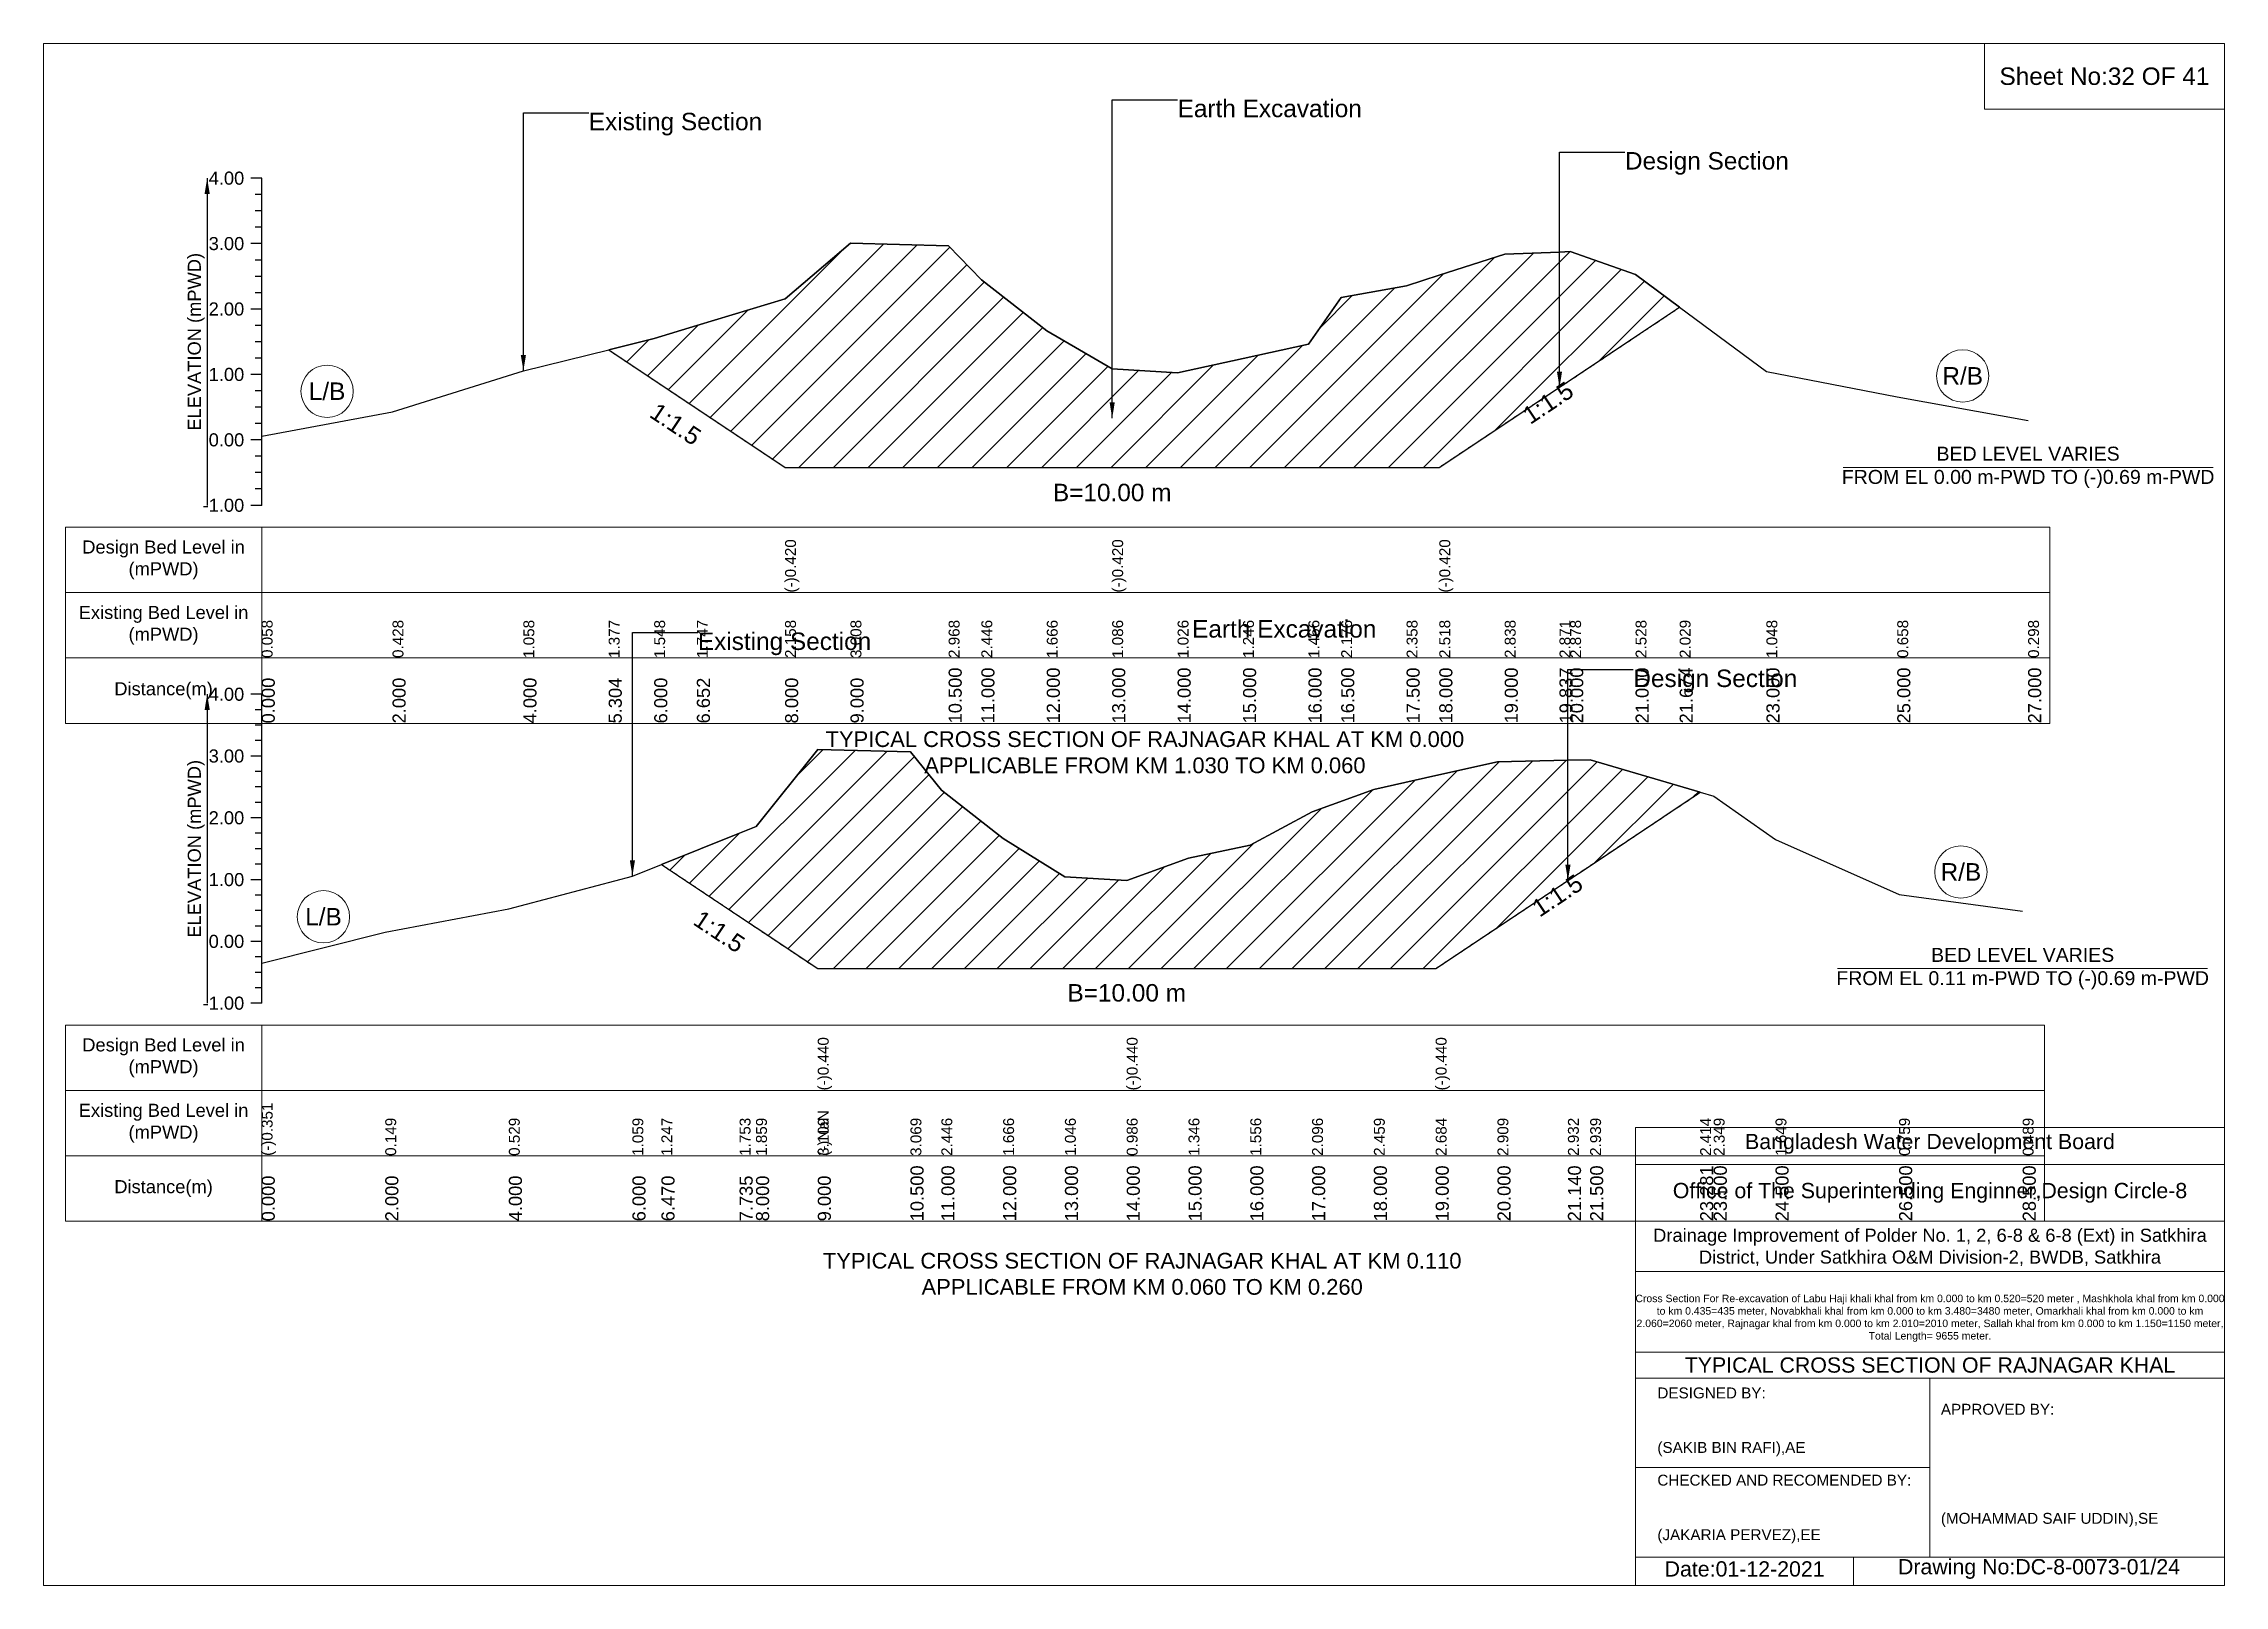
# Model space of a CAD drawing. Header units: inches. Extents: x 93000 to 486000, y -4242 to 0.
# Drawn here: x 410000 to 416000, y -4242 to 0 of the extents above; entities that cross this region are included whole.
import ezdxf

# ---------------------------------------------------------------- set-up
doc = ezdxf.new("R2010")
doc.units = ezdxf.units.IN
doc.header["$LTSCALE"] = 7
doc.header["$MEASUREMENT"] = 0
doc.linetypes.add('DASHED', pattern=[0.75, 0.5, -0.25])
for name, color, linetype, lineweight in [('Cross section Data Border', 7, 'Continuous', 9), ('Cross Section Labels', 7, 'Continuous', 9), ('Design_Bed_Level for Xsection', 7, 'DASHED', 25), ('Existing_Bed_Level for Xsection', 7, 'Continuous', 25), ('Long Section Labels', 7, 'Continuous', 9)]:
    doc.layers.add(name, color=color, linetype=linetype, lineweight=lineweight)
doc.styles.get("Standard").update_dxf_attribs({"font": 'arial.ttf'})
doc.dimstyles.get("Standard").update_dxf_attribs({"dimtxt": 0.18, "dimasz": 0.18, "dimexe": 0.18, "dimexo": 0.0625, "dimgap": 0.09, "dimtad": 0, "dimtih": 1, "dimtoh": 1, "dimdec": 4, "dimzin": 0, "dimdsep": 46, "dimtxsty": 'Standard', "dimcen": 0.09, "dimadec": 0, "dimazin": 0, "dimtfac": 1, "dimtdec": 4, "dimtofl": 0, "dimtmove": 0, "dimatfit": 3, "dimfxl": 1, "dimtolj": 1, "dimtzin": 0, "dimarcsym": 0})

msp = doc.modelspace()

# ---------------------------------------------------------------- texts
at = {"layer": 'Cross section Data Border', "attachment_point": 5}
for s, insert, char_height in [('Sheet No:32 OF 41', (415670, -90), 48), ('Bangladesh Water Development Board', (415190, -3027), 42), ('Office of The Superintending Enginner,Design Circle-8', (415190, -3162), 42)]:
    msp.add_mtext(s, dxfattribs=dict(at, insert=insert, char_height=char_height))
at = {"layer": 'Cross section Data Border'}
for s, insert, char_height, width, attachment_point in [('Design Bed Level in (mPWD)', (410330, -1420.4), 36, 480, 5), ('Existing Bed Level in (mPWD)', (410330, -1600.4), 36, 480, 5), ('Distance(m)', (410330, -1780.4), 36, 480, 5), ('Design Bed Level in (mPWD)', (410330, -2790.3), 36, 480, 5), ('Existing Bed Level in (mPWD)', (410330, -2970.3), 36, 480, 5), ('Distance(m)', (410330, -3150.3), 36, 480, 5), ('Drainage Improvement of Polder No. 1, 2, 6-8 & 6-8 (Ext) in Satkhira District, Under Satkhira O&M Division-2, BWDB, Satkhira', (415190, -3312), 36, 1680, 5), ('Cross Section For Re-excavation of Labu Haji khali khal from km 0.000 to km 0.520=520 meter , Mashkhola khal from km 0.000 to km 0.435=435 meter, Novabkhali khal from km 0.000 to km 3.480=3480 meter, Omarkhali khal from km 0.000 to km 2.060=2060 meter, Rajnagar khal from km 0.000 to km 2.010=2010 meter, Sallah khal from km 0.000 to km 1.150=1150 meter, Total Length= 9655 meter. ', (415190, -3507), 20.5611, 1620, 5), ('TYPICAL CROSS SECTION OF RAJNAGAR KHAL', (415190, -3636), 42, 1680, 5), ('DESIGNED BY:^J^J^J(SAKIB BIN RAFI),AE', (414440, -3792), 30, 840, 4), ('APPROVED BY:^J^J^J^J^J^J(MOHAMMAD SAIF UDDIN),SE', (415220, -3912), 30, 840, 4), ('CHECKED AND RECOMENDED BY:^J^J^J(JAKARIA PERVEZ),EE', (414440, -4032), 30, 840, 4), ('Date:01-12-2021', (414680, -4197), 42, 840, 5), ('Drawing No:DC-8-0073-01/24', (415490, -4197), 42, 1320, 5)]:
    msp.add_mtext(s, dxfattribs=dict(at, insert=insert, char_height=char_height, width=width, attachment_point=attachment_point))
at = {"layer": 'Cross Section Labels'}
for s, insert, char_height, attachment_point in [('Earth Excavation', (413120, -154.4), 48, 1), ('Existing Section', (411500, -190.4), 48, 1), ('Design Section', (414350.7, -298.4), 48, 1), ('R/B', (415280, -914.4), 48, 5), ('L/B', (410780, -956.7), 48, 5), ('BED LEVEL VARIES ^JFROM EL 0.00 m-PWD TO (-)0.69 m-PWD', (415460, -1166), 38.4, 5), ('B=10.00 m', (412940, -1211), 48, 2), ('Existing Section', (411800, -1620.3), 48, 1), ('Earth Excavation', (413160, -1586.3), 48, 1), ('Design Section', (414373.9, -1722.3), 48, 1), ('TYPICAL CROSS SECTION OF RAJNAGAR KHAL AT KM 0.000^JAPPLICABLE FROM KM 1.030 TO KM 0.060', (413030, -1950), 43.2, 5), ('R/B', (415275, -2279.2), 48, 5), ('L/B', (410770, -2402.5), 48, 5), ('BED LEVEL VARIES ^JFROM EL 0.11 m-PWD TO (-)0.69 m-PWD', (415445, -2545.1), 38.4, 5), ('B=10.00 m', (412980, -2587.6), 48, 2), ('TYPICAL CROSS SECTION OF RAJNAGAR KHAL AT KM 0.110^JAPPLICABLE FROM KM 0.060 TO KM 0.260', (413022.5, -3385), 43.2, 5)]:
    msp.add_mtext(s, dxfattribs=dict(at, insert=insert, char_height=char_height, attachment_point=attachment_point))
at = {"layer": 'Cross Section Labels', "char_height": 48, "attachment_point": 2}
for insert, rotation in [((414125.7, -968.1), 33.69007), ((411752.3, -1026.8), 326.30993), ((414151.4, -2323.8), 33.69007), ((411872.4, -2423), 326.30993)]:
    msp.add_mtext('1:1.5', dxfattribs=dict(at, insert=insert, rotation=rotation))
at = {"layer": 'Existing_Bed_Level for Xsection', "char_height": 36, "attachment_point": 6}
for s, insert in [('4.00', (410552, -370.4)), ('3.00', (410552, -550.4)), ('2.00', (410552, -730.4)), ('1.00', (410552, -910.4)), ('0.00', (410552, -1090.4)), ('-1.00', (410552, -1270.4)), ('4.00', (410552, -1790.3)), ('3.00', (410552, -1960.3)), ('2.00', (410552, -2130.3)), ('1.00', (410552, -2300.3)), ('0.00', (410552, -2470.3)), ('-1.00', (410552, -2640.3))]:
    msp.add_mtext(s, dxfattribs=dict(at, insert=insert))
at = {"layer": 'Existing_Bed_Level for Xsection', "char_height": 36, "attachment_point": 5, "rotation": 90}
for insert in [(410420, -820.4), (410420, -2215.3)]:
    msp.add_mtext('ELEVATION (mPWD)', dxfattribs=dict(at, insert=insert))
at = {"layer": 'Long Section Labels', "attachment_point": 1, "rotation": 90}
for s, insert, char_height in [('(-)0.420', (412040, -1510.4), 30), ('(-)0.420', (412940, -1510.4), 30), ('(-)0.420', (413840, -1510.4), 30), ('0.058', (410600, -1690.4), 30), ('0.428', (410960, -1690.4), 30), ('1.058', (411320, -1690.4), 30), ('1.377', (411554.7, -1690.4), 30), ('1.548', (411680, -1690.4), 30), ('1.747', (411797.3, -1690.4), 30), ('2.158', (412040, -1690.4), 30), ('2.158', (412040, -1690.4), 30), ('2.158', (412040, -1690.4), 30), ('3.008', (412220, -1690.4), 30), ('2.968', (412490, -1690.4), 30), ('2.446', (412580, -1690.4), 30), ('1.666', (412760, -1690.4), 30), ('1.086', (412940, -1690.4), 30), ('1.086', (412940, -1690.4), 30), ('1.086', (412940, -1690.4), 30), ('1.026', (413120, -1690.4), 30), ('1.246', (413300, -1690.4), 30), ('1.466', (413480, -1690.4), 30), ('2.176', (413570, -1690.4), 30), ('2.358', (413750, -1690.4), 30), ('2.518', (413840, -1690.4), 30), ('2.518', (413840, -1690.4), 30), ('2.518', (413840, -1690.4), 30), ('2.838', (414020, -1690.4), 30), ('2.871', (414170.7, -1690.4), 30), ('2.878', (414200, -1690.4), 30), ('2.528', (414380, -1690.4), 30), ('2.029', (414501.3, -1690.4), 30), ('1.048', (414740, -1690.4), 30), ('0.658', (415100, -1690.4), 30), ('0.298', (415460, -1690.4), 30), ('10.500', (412490, -1870.4), 36), ('11.000', (412580, -1870.4), 36), ('12.000', (412760, -1870.4), 36), ('13.000', (412940, -1870.4), 36), ('13.000', (412940, -1870.4), 36), ('13.000', (412940, -1870.4), 36), ('14.000', (413120, -1870.4), 36), ('15.000', (413300, -1870.4), 36), ('16.000', (413480, -1870.4), 36), ('16.500', (413570, -1870.4), 36), ('17.500', (413750, -1870.4), 36), ('18.000', (413840, -1870.4), 36), ('18.000', (413840, -1870.4), 36), ('18.000', (413840, -1870.4), 36), ('19.000', (414020, -1870.4), 36), ('19.837', (414170.7, -1870.4), 36), ('20.000', (414200, -1870.4), 36), ('21.000', (414380, -1870.4), 36), ('21.674', (414501.3, -1870.4), 36), ('23.000', (414740, -1870.4), 36), ('25.000', (415100, -1870.4), 36), ('27.000', (415460, -1870.4), 36), ('0.000', (410600, -1870.4), 36), ('2.000', (410960, -1870.4), 36), ('4.000', (411320, -1870.4), 36), ('5.304', (411554.7, -1870.4), 36), ('6.000', (411680, -1870.4), 36), ('6.652', (411797.3, -1870.4), 36), ('8.000', (412040, -1870.4), 36), ('8.000', (412040, -1870.4), 36), ('8.000', (412040, -1870.4), 36), ('9.000', (412220, -1870.4), 36), ('(-)0.440', (412130, -2880.3), 30), ('(-)0.440', (412980, -2880.3), 30), ('(-)0.440', (413830, -2880.3), 30), ('(-)0.351', (410600, -3060.3), 30), ('(-)NaN', (412130, -3060.3), 30), ('(-)NaN', (412130, -3060.3), 30), ('0.149', (410940, -3060.3), 30), ('0.529', (411280, -3060.3), 30), ('1.059', (411620, -3060.3), 30), ('1.247', (411699.8, -3060.3), 30), ('1.753', (411914.9, -3060.3), 30), ('1.859', (411960, -3060.3), 30), ('3.109', (412130, -3060.3), 30), ('3.109', (412130, -3060.3), 30), ('3.069', (412385, -3060.3), 30), ('2.446', (412470, -3060.3), 30), ('1.666', (412640, -3060.3), 30), ('1.046', (412810, -3060.3), 30), ('0.986', (412980, -3060.3), 30), ('0.986', (412980, -3060.3), 30), ('1.346', (413150, -3060.3), 30), ('1.556', (413320, -3060.3), 30), ('2.096', (413490, -3060.3), 30), ('2.459', (413660, -3060.3), 30), ('2.684', (413830, -3060.3), 30), ('2.684', (413830, -3060.3), 30), ('2.684', (413830, -3060.3), 30), ('2.909', (414000, -3060.3), 30), ('2.932', (414193.9, -3060.3), 30), ('2.939', (414255, -3060.3), 30), ('2.414', (414557.7, -3060.3), 30), ('2.349', (414595, -3060.3), 30), ('1.649', (414765, -3060.3), 30), ('0.759', (415105, -3060.3), 30), ('0.489', (415445, -3060.3), 30), ('0.000', (410600, -3240.3), 36), ('2.000', (410940, -3240.3), 36), ('4.000', (411280, -3240.3), 36), ('6.000', (411620, -3240.3), 36), ('6.470', (411699.8, -3240.3), 36), ('7.735', (411914.9, -3240.3), 36), ('8.000', (411960, -3240.3), 36), ('9.000', (412130, -3240.3), 36), ('9.000', (412130, -3240.3), 36), ('9.000', (412130, -3240.3), 36), ('10.500', (412385, -3240.3), 36), ('11.000', (412470, -3240.3), 36), ('12.000', (412640, -3240.3), 36), ('13.000', (412810, -3240.3), 36), ('14.000', (412980, -3240.3), 36), ('14.000', (412980, -3240.3), 36), ('14.000', (412980, -3240.3), 36), ('15.000', (413150, -3240.3), 36), ('16.000', (413320, -3240.3), 36), ('17.000', (413490, -3240.3), 36), ('18.000', (413660, -3240.3), 36), ('19.000', (413830, -3240.3), 36), ('19.000', (413830, -3240.3), 36), ('19.000', (413830, -3240.3), 36), ('20.000', (414000, -3240.3), 36), ('21.140', (414193.9, -3240.3), 36), ('21.500', (414255, -3240.3), 36), ('23.281', (414557.7, -3240.3), 36), ('23.500', (414595, -3240.3), 36), ('24.500', (414765, -3240.3), 36), ('26.500', (415105, -3240.3), 36), ('28.500', (415445, -3240.3), 36)]:
    msp.add_mtext(s, dxfattribs=dict(at, insert=insert, char_height=char_height))

# ---------------------------------------------------------------- hatches: boundary and pattern name
at = {"layer": 'Existing_Bed_Level for Xsection'}
h = msp.add_hatch(dxfattribs=at)
h.set_pattern_fill('ANSI31', color=256, scale=540, style=0)
h.paths.add_polyline_path([(411554.7, -842.5), (411680, -926), (411797.3, -1004.3), (412040, -1166), (412220, -1166), (412490, -1166), (412580, -1166), (412760, -1166), (412940, -1166), (413120, -1166), (413300, -1166), (413480, -1166), (413570, -1166), (413750, -1166), (413840, -1166), (414020, -1046), (414170.7, -945.6), (414200, -926), (414380, -806), (414501.3, -725.2), (414380, -635.4), (414200, -572.4), (414170.7, -573.6), (414020, -579.6), (413840, -637.2), (413750, -666), (413570, -698.8), (413480, -826.6), (413300, -866.2), (413120, -905.8), (412940, -895), (412760, -790.6), (412580, -650.2), (412490, -556.2), (412220, -549), (412040, -702), (411797.3, -776), (411680, -811.8)])
h = msp.add_hatch(dxfattribs=at)
h.set_pattern_fill('ANSI31', color=256, scale=510, style=0)
h.paths.add_polyline_path([(411699.8, -2258.4), (411914.9, -2401.7), (411960, -2431.8), (412130, -2545.1), (412385, -2545.1), (412470, -2545.1), (412640, -2545.1), (412810, -2545.1), (412980, -2545.1), (413150, -2545.1), (413320, -2545.1), (413490, -2545.1), (413660, -2545.1), (413830, -2545.1), (414000, -2431.8), (414193.9, -2302.6), (414255, -2261.8), (414557.7, -2060), (414255, -1970.7), (414193.9, -1971.9), (414000, -1975.8), (413830, -2014), (413660, -2052.3), (413490, -2114), (413320, -2205.8), (413150, -2241.5), (412980, -2302.7), (412810, -2292.5), (412640, -2187.1), (412470, -2054.5), (412385, -1948.6), (412130, -1941.8), (411960, -2154.3), (411914.9, -2172.3)])

# ---------------------------------------------------------------- linework, layer by layer
at = {"layer": 'Cross section Data Border'}
for points in [[(410000, 0), (416000, 0), (416000, -4242), (410000, -4242)], [(415340, 0), (416000, 0), (416000, -180), (415340, -180)], [(410060, -1330.4), (415520, -1330.4), (415520, -1870.4), (410060, -1870.4)], [(410060, -2700.3), (415505, -2700.3), (415505, -3240.3), (410060, -3240.3)]]:
    msp.add_lwpolyline(points, close=True, dxfattribs=at)
for points in [[(410600, -1330.4), (410600, -1870.4)], [(410060, -1510.4), (415520, -1510.4)], [(410060, -1690.4), (415520, -1690.4)], [(410600, -2700.3), (410600, -3240.3)], [(410060, -2880.3), (415505, -2880.3)], [(414380, -4242), (414380, -2982), (416000, -2982)], [(410060, -3060.3), (415505, -3060.3)], [(414380, -3084), (416000, -3084)], [(414380, -3240), (416000, -3240)], [(414380, -3378), (416000, -3378)], [(414380, -3600), (416000, -3600)], [(414380, -3672), (416000, -3672)], [(415190, -3672), (415190, -4164)], [(414380, -3918), (415190, -3918)], [(414380, -4164), (416000, -4164)], [(414980, -4164), (414980, -4242)]]:
    msp.add_lwpolyline(points, dxfattribs=at)
at = {"layer": 'Cross Section Labels'}
for points in [[(414951, -1166), (415969, -1166)], [(414936, -2545.1), (415954, -2545.1)]]:
    msp.add_lwpolyline(points, dxfattribs=at)
for centre in [(410780, -956.7), (415280, -914.4), (415275, -2279.2), (410770, -2402.5)]:
    msp.add_circle(centre, 72, dxfattribs=at)
at = {"layer": 'Design_Bed_Level for Xsection'}
for points in [[(411554.7, -842.5), (411797.3, -1004.3), (412040, -1166), (412940, -1166), (413840, -1166), (414170.7, -945.6), (414501.3, -725.2)], [(411699.8, -2258.4), (411914.9, -2401.7), (412130, -2545.1), (412980, -2545.1), (413830, -2545.1), (414193.9, -2302.6), (414557.7, -2060)]]:
    msp.add_lwpolyline(points, dxfattribs=at)
at = {"layer": 'Existing_Bed_Level for Xsection'}
for points in [[(410600, -370.4), (410570, -370.4)], [(410600, -415.4), (410582, -415.4)], [(410600, -1270.4), (410600, -1090.4), (410600, -910.4), (410600, -730.4), (410600, -550.4), (410600, -370.4)], [(410600, -460.4), (410582, -460.4)], [(410600, -505.4), (410582, -505.4)], [(410600, -550.4), (410570, -550.4)], [(410600, -595.4), (410582, -595.4)], [(410600, -1080), (410960, -1013.4), (411320, -900), (411554.7, -842.5), (411680, -811.8), (411797.3, -776), (412040, -702), (412040, -702), (412220, -549), (412490, -556.2), (412580, -650.2), (412760, -790.6), (412940, -895), (412940, -895), (413120, -905.8), (413300, -866.2), (413480, -826.6), (413570, -698.8), (413750, -666), (413840, -637.2), (413840, -637.2), (414020, -579.6), (414170.7, -573.6), (414200, -572.4), (414380, -635.4), (414501.3, -725.2), (414740, -901.8), (415100, -972), (415460, -1036.8)], [(410600, -640.4), (410582, -640.4)], [(410600, -685.4), (410582, -685.4)], [(410600, -730.4), (410570, -730.4)], [(410600, -775.4), (410582, -775.4)], [(410600, -820.4), (410582, -820.4)], [(410600, -865.4), (410582, -865.4)], [(410600, -910.4), (410570, -910.4)], [(410600, -955.4), (410582, -955.4)], [(410600, -1000.4), (410582, -1000.4)], [(410600, -1045.4), (410582, -1045.4)], [(410600, -1090.4), (410570, -1090.4)], [(410600, -1135.4), (410582, -1135.4)], [(410600, -1180.4), (410582, -1180.4)], [(410600, -1225.4), (410582, -1225.4)], [(410600, -1270.4), (410570, -1270.4)], [(410600, -1790.3), (410570, -1790.3)], [(410600, -2640.3), (410600, -2470.3), (410600, -2300.3), (410600, -2130.3), (410600, -1960.3), (410600, -1790.3)], [(410600, -1832.8), (410582, -1832.8)], [(410600, -1875.3), (410582, -1875.3)], [(410600, -1917.8), (410582, -1917.8)], [(410600, -1960.3), (410570, -1960.3)], [(410600, -2530), (410940, -2445), (411280, -2380.4), (411620, -2290.3), (411699.8, -2258.4), (411914.9, -2172.3), (411960, -2154.3), (412130, -1941.8), (412130, -1941.8), (412385, -1948.6), (412470, -2054.5), (412640, -2187.1), (412810, -2292.5), (412980, -2302.7), (412980, -2302.7), (413150, -2241.5), (413320, -2205.8), (413490, -2114), (413660, -2052.3), (413830, -2014), (413830, -2014), (414000, -1975.8), (414193.9, -1971.9), (414255, -1970.7), (414557.7, -2060), (414595, -2071), (414765, -2190), (415105, -2341.3), (415445, -2387.2)], [(410600, -2002.8), (410582, -2002.8)], [(410600, -2045.3), (410582, -2045.3)], [(410600, -2087.8), (410582, -2087.8)], [(410600, -2130.3), (410570, -2130.3)], [(410600, -2172.8), (410582, -2172.8)], [(410600, -2215.3), (410582, -2215.3)], [(410600, -2257.8), (410582, -2257.8)], [(410600, -2300.3), (410570, -2300.3)], [(410600, -2342.8), (410582, -2342.8)], [(410600, -2385.3), (410582, -2385.3)], [(410600, -2427.8), (410582, -2427.8)], [(410600, -2470.3), (410570, -2470.3)], [(410600, -2512.8), (410582, -2512.8)], [(410600, -2555.3), (410582, -2555.3)], [(410600, -2597.8), (410582, -2597.8)], [(410600, -2640.3), (410570, -2640.3)]]:
    msp.add_lwpolyline(points, dxfattribs=at)
for points in [[(411554.7, -842.5), (411554.7, -842.5), (411680, -926), (411797.3, -1004.3), (412040, -1166), (412040, -1166), (412220, -1166), (412490, -1166), (412580, -1166), (412760, -1166), (412940, -1166), (412940, -1166), (413120, -1166), (413300, -1166), (413480, -1166), (413570, -1166), (413750, -1166), (413840, -1166), (413840, -1166), (414020, -1046), (414170.7, -945.6), (414200, -926), (414380, -806), (414501.3, -725.2), (414501.3, -725.2), (414501.3, -725.2), (414380, -635.4), (414200, -572.4), (414170.7, -573.6), (414020, -579.6), (413840, -637.2), (413840, -637.2), (413750, -666), (413570, -698.8), (413480, -826.6), (413300, -866.2), (413120, -905.8), (412940, -895), (412940, -895), (412760, -790.6), (412580, -650.2), (412490, -556.2), (412220, -549), (412040, -702), (412040, -702), (411797.3, -776), (411680, -811.8), (411554.7, -842.5)], [(411699.8, -2258.4), (411914.9, -2401.7), (411960, -2431.8), (412130, -2545.1), (412130, -2545.1), (412385, -2545.1), (412470, -2545.1), (412640, -2545.1), (412810, -2545.1), (412980, -2545.1), (412980, -2545.1), (413150, -2545.1), (413320, -2545.1), (413490, -2545.1), (413660, -2545.1), (413830, -2545.1), (413830, -2545.1), (414000, -2431.8), (414193.9, -2302.6), (414255, -2261.8), (414557.7, -2060), (414557.7, -2060), (414557.7, -2060), (414255, -1970.7), (414193.9, -1971.9), (414000, -1975.8), (413830, -2014), (413830, -2014), (413660, -2052.3), (413490, -2114), (413320, -2205.8), (413150, -2241.5), (412980, -2302.7), (412980, -2302.7), (412810, -2292.5), (412640, -2187.1), (412470, -2054.5), (412385, -1948.6), (412130, -1941.8), (412130, -1941.8), (411960, -2154.3), (411914.9, -2172.3)]]:
    msp.add_lwpolyline(points, close=True, dxfattribs=at)

msp.set_redraw_order([(e.dxf.handle, doc.entitydb.next_handle()) for e in msp.query("TEXT MTEXT ATTDEF DIMENSION ARC_DIMENSION")])  # texts and dimensions are drawn at this point

# ---------------------------------------------------------------- leaders
at = {"layer": 'Cross Section Labels', "annotation_type": 0, "has_hookline": 1, "hookline_direction": 0}
for points, text_width in [([(412940, -1030.5), (412940, -154.4), (413119.9, -154.4)], 497), ([(411320, -900), (411320, -190.4), (411499.9, -190.4)], 467.2), ([(414170.7, -945.6), (414170.7, -298.4), (414350.6, -298.4)], 441.2), ([(411620, -2290.3), (411620, -1620.3), (411799.9, -1620.3)], 467.2), ([(414193.9, -2302.6), (414193.9, -1722.3), (414373.8, -1722.3)], 441.2)]:
    msp.add_leader(points, dimstyle='Standard', override={"dimasz": 43.2}, dxfattribs=dict(at, text_width=text_width))
at = {"layer": 'Existing_Bed_Level for Xsection'}
for points in [[(410450, -370.4), (410450, -1270.4)], [(410450, -1790.3), (410450, -2640.3)]]:
    msp.add_leader(points, dimstyle='Standard', override={"dimasz": 43.2}, dxfattribs=at)

doc.saveas('drawing.dxf')
